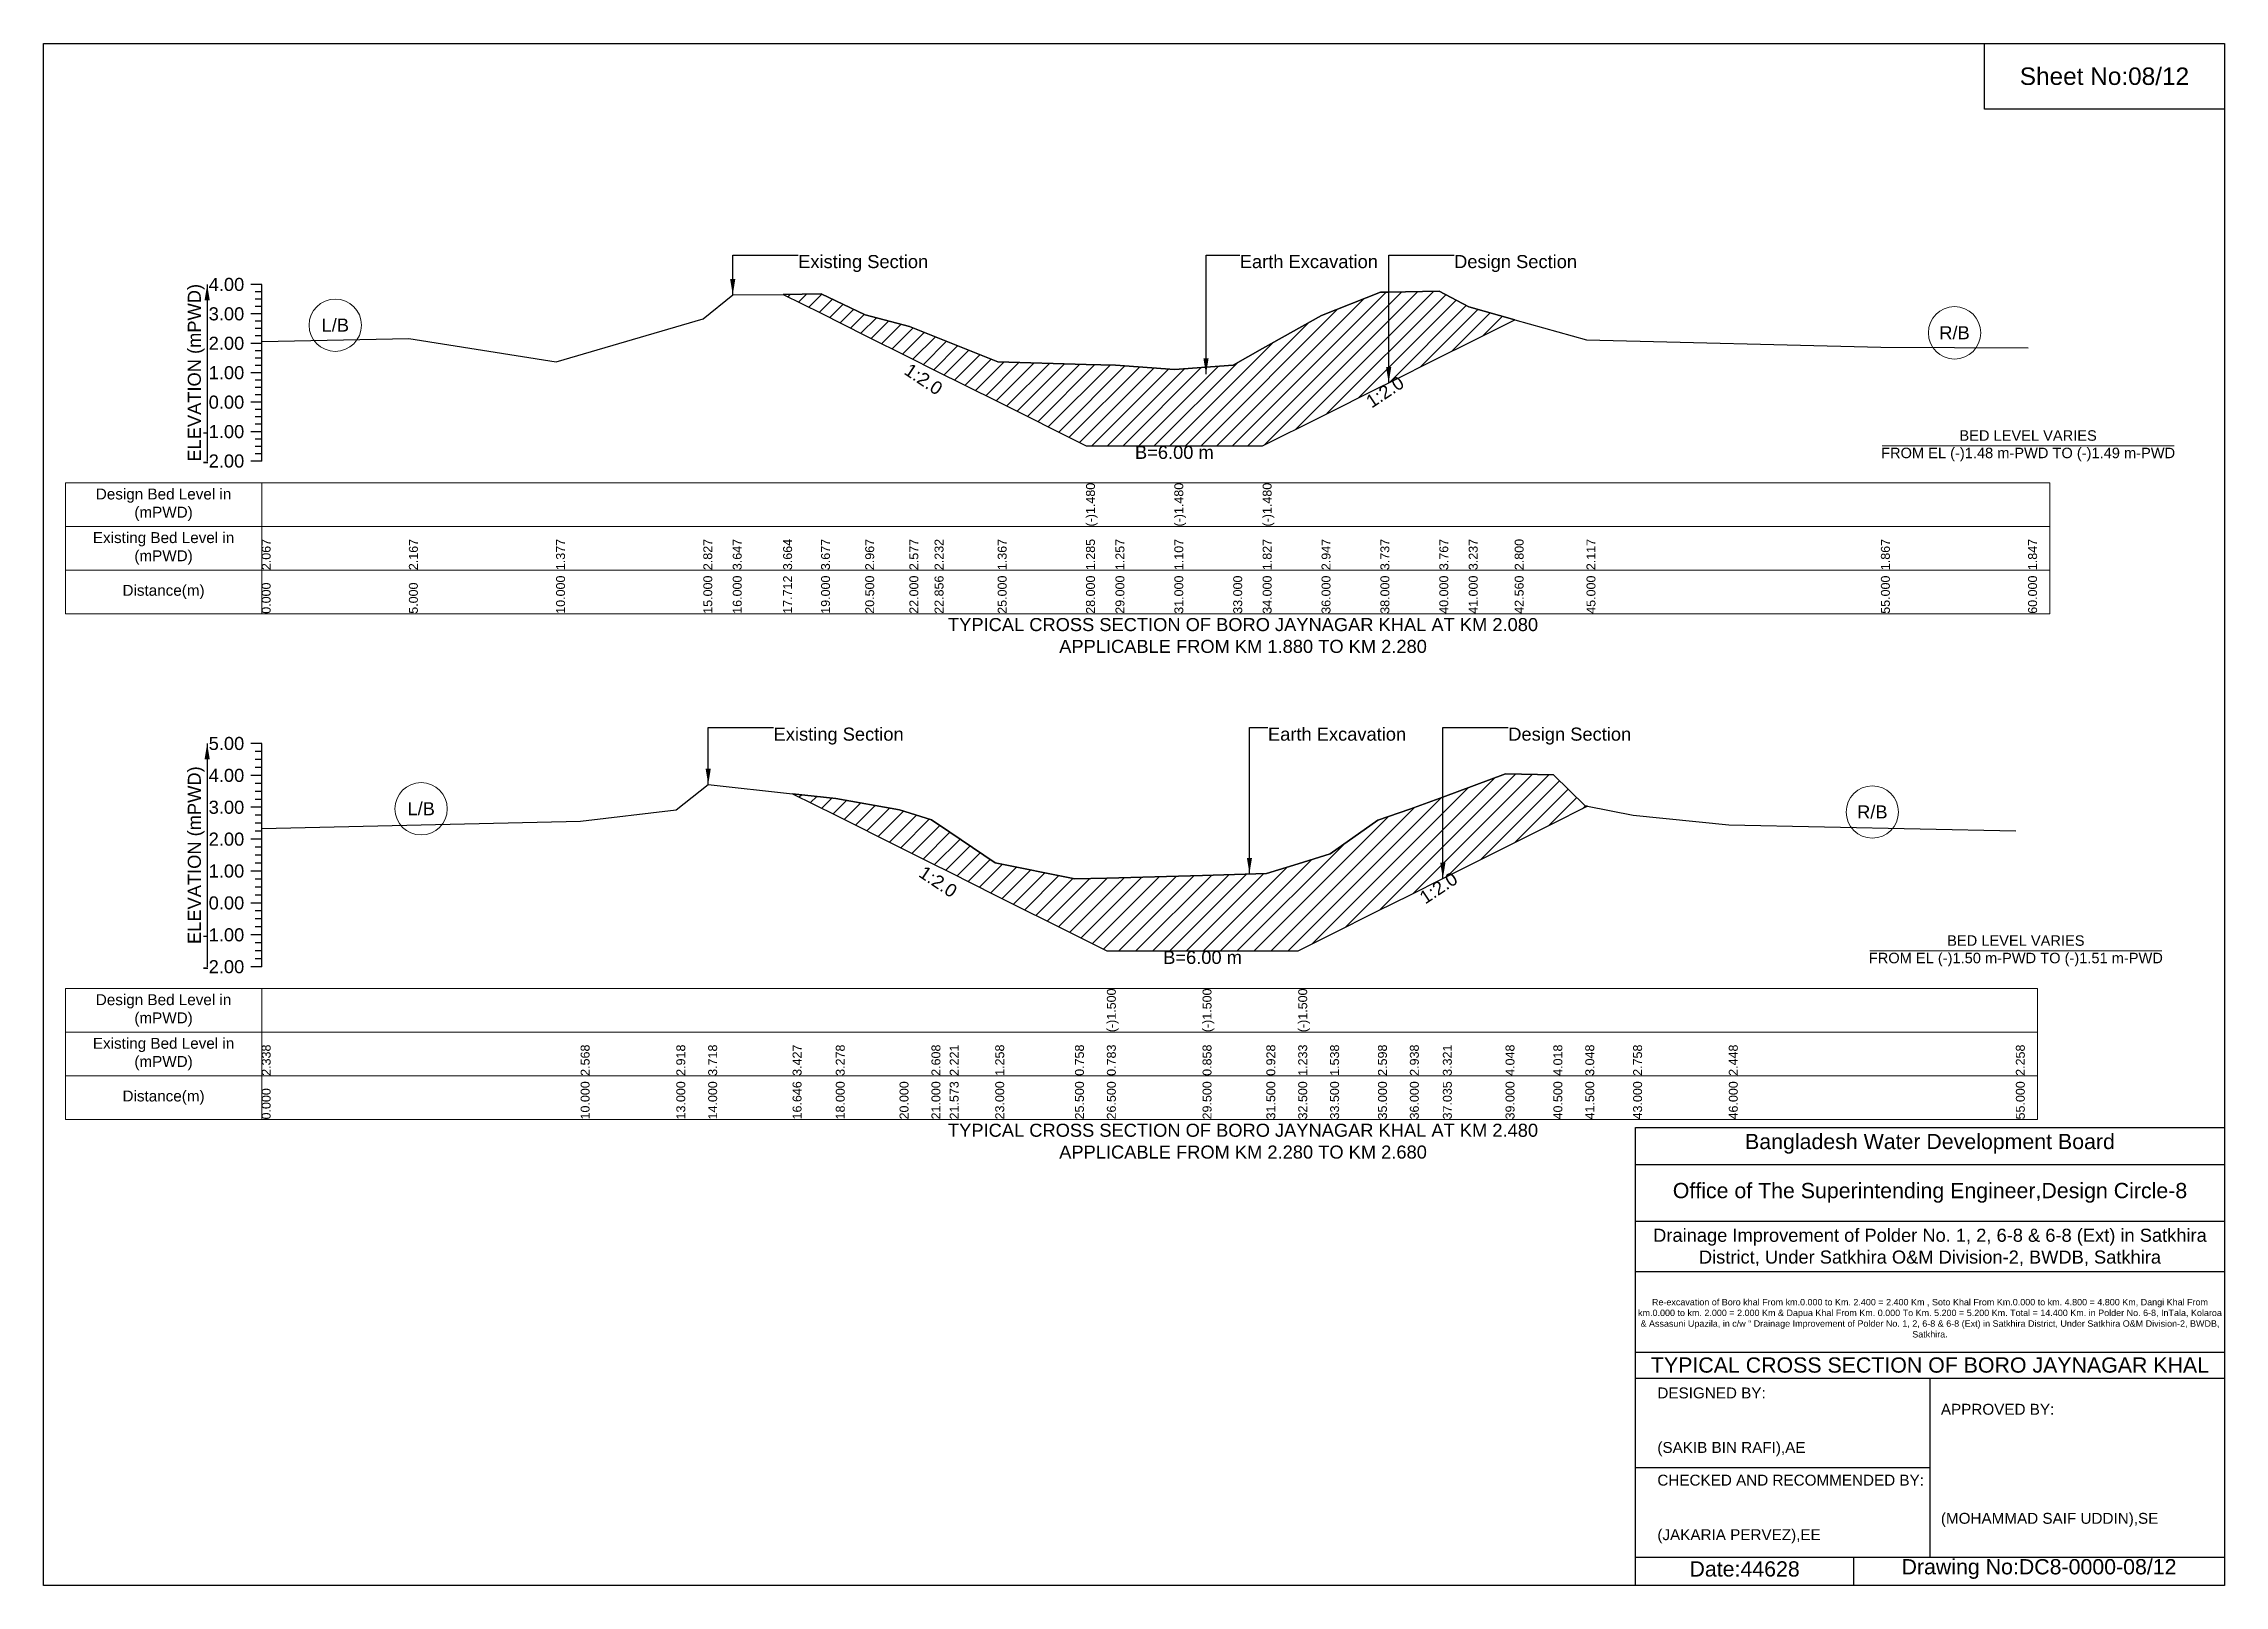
# Model space of a CAD drawing. Header units: inches. Extents: x 91000 to 268000, y -5656 to 20000.
# Drawn here: x 170000 to 178000, y -5656 to 0 of the extents above; entities that cross this region are included whole.
import ezdxf

# ---------------------------------------------------------------- set-up
doc = ezdxf.new("R2010")
doc.units = ezdxf.units.IN
doc.header["$LTSCALE"] = 7
doc.header["$MEASUREMENT"] = 0
for name, color, linetype, lineweight in [('Cross section Data Border', 7, 'Continuous', 9), ('Cross Section Labels', 7, 'Continuous', 9), ('Existing_Bed_Level for Xsection', 7, 'Continuous', 25)]:
    doc.layers.add(name, color=color, linetype=linetype, lineweight=lineweight)
doc.styles.get("Standard").update_dxf_attribs({"font": 'arial.ttf'})
doc.dimstyles.get("Standard").update_dxf_attribs({"dimtxt": 0.18, "dimasz": 0.18, "dimexe": 0.18, "dimexo": 0.0625, "dimgap": 0.09, "dimtad": 0, "dimtih": 1, "dimtoh": 1, "dimdec": 4, "dimzin": 0, "dimdsep": 46, "dimtxsty": 'Standard', "dimcen": 0.09, "dimadec": 0, "dimazin": 0, "dimtfac": 1, "dimtdec": 4, "dimtofl": 0, "dimtmove": 0, "dimatfit": 3, "dimfxl": 1, "dimtolj": 1, "dimtzin": 0, "dimarcsym": 0})

msp = doc.modelspace()

# ---------------------------------------------------------------- texts
at = {"attachment_point": 5}
for s, insert, char_height in [('Sheet No:08/12', (177560, -120), 64), ('Bangladesh Water Development Board', (176920, -4036), 56), ('Office of The Superintending Engineer,Design Circle-8', (176920, -4216), 56)]:
    msp.add_mtext(s, dxfattribs=dict(at, insert=insert, char_height=char_height))
for s, insert, char_height, width, attachment_point in [('Drainage Improvement of Polder No. 1, 2, 6-8 & 6-8 (Ext) in Satkhira District, Under Satkhira O&M Division-2, BWDB, Satkhira', (176920, -4416), 48, 2240, 5), ('Re-excavation of Boro khal From km.0.000 to Km. 2.400 = 2.400 Km , Soto Khal From Km.0.000 to km. 4.800 = 4.800 Km, Dangi Khal From km.0.000 to km. 2.000 = 2.000 Km & Dapua Khal From Km. 0.000 To Km. 5.200 = 5.200 Km. Total = 14.400 Km. in Polder No. 6-8, InTala, Kolaroa & Assasuni Upazila, in c/w “ Drainage Improvement of Polder No. 1, 2, 6-8 & 6-8 (Ext) in Satkhira District, Under Satkhira O&M Division-2, BWDB, Satkhira.', (176920, -4676), 23.565, 2160, 5), ('TYPICAL CROSS SECTION OF BORO JAYNAGAR KHAL', (176920, -4848), 56, 2240, 5), ('DESIGNED BY:^J^J^J(SAKIB BIN RAFI),AE', (175920, -5056), 40, 1120, 4), ('APPROVED BY:^J^J^J^J^J^J(MOHAMMAD SAIF UDDIN),SE', (176960, -5216), 40, 1120, 4), ('CHECKED AND RECOMMENDED BY:^J^J^J(JAKARIA PERVEZ),EE', (175920, -5376), 40, 1120, 4), ('Date:44628', (176240, -5596), 56, 1120, 5), ('Drawing No:DC8-0000-08/12', (177320, -5596), 56, 1760, 5)]:
    msp.add_mtext(s, dxfattribs=dict(insert=insert, char_height=char_height, width=width, attachment_point=attachment_point))
at = {"layer": 'Cross section Data Border', "char_height": 40, "width": 640, "attachment_point": 5}
for s, insert in [('Design Bed Level in (mPWD)', (170440, -1691.6)), ('Existing Bed Level in (mPWD)', (170440, -1851.6)), ('Distance(m)', (170440, -2011.6)), ('Design Bed Level in (mPWD)', (170440, -3546.7)), ('Existing Bed Level in (mPWD)', (170440, -3706.7)), ('Distance(m)', (170440, -3866.7))]:
    msp.add_mtext(s, dxfattribs=dict(at, insert=insert))
at = {"layer": 'Cross Section Labels'}
for s, insert, char_height, attachment_point in [('Existing Section', (172768, -775.6), 48, 1), ('Earth Excavation', (174388, -775.6), 48, 1), ('Design Section', (175174.3, -775.6), 48, 1), ('L/B', (171070, -1032.9), 48, 5), ('R/B', (177010, -1061), 48, 5), ('BED LEVEL VARIES ^JFROM EL (-)1.48 m-PWD TO (-)1.49 m-PWD', (177280, -1475.4), 38.4, 5), ('B=6.00 m', (174148, -1475.4), 48, 2), ('TYPICAL CROSS SECTION OF BORO JAYNAGAR KHAL AT KM 2.080^JAPPLICABLE FROM KM 1.880 TO KM 2.280', (174400, -2171.6), 48, 5), ('Existing Section', (172678, -2509.2), 48, 1), ('Earth Excavation', (174491.5, -2509.2), 48, 1), ('Design Section', (175373, -2509.2), 48, 1), ('L/B', (171385, -2807.2), 48, 5), ('R/B', (176708.5, -2818.9), 48, 5), ('BED LEVEL VARIES ^JFROM EL (-)1.50 m-PWD TO (-)1.51 m-PWD', (177235, -3328.2), 38.4, 5), ('B=6.00 m', (174251.5, -3328.2), 48, 2), ('TYPICAL CROSS SECTION OF BORO JAYNAGAR KHAL AT KM 2.480^JAPPLICABLE FROM KM 2.280 TO KM 2.680', (174400, -4026.7), 48, 5)]:
    msp.add_mtext(s, dxfattribs=dict(at, insert=insert, char_height=char_height, attachment_point=attachment_point))
at = {"layer": 'Cross Section Labels', "char_height": 48, "attachment_point": 2}
for insert, rotation in [((173241.4, -1211.1), 326.30993), ((174907.3, -1257.8), 33.69007), ((173294.8, -3054.6), 326.30993), ((175103.8, -3077.5), 33.69007)]:
    msp.add_mtext('1:2.0', dxfattribs=dict(at, insert=insert, rotation=rotation))
at = {"layer": 'Existing_Bed_Level for Xsection', "char_height": 48, "attachment_point": 6}
for s, insert in [('4.00', (170736, -883.6)), ('3.00', (170736, -991.6)), ('2.00', (170736, -1099.6)), ('1.00', (170736, -1207.6)), ('0.00', (170736, -1315.6)), ('-1.00', (170736, -1423.6)), ('-2.00', (170736, -1531.6)), ('5.00', (170736, -2567.7)), ('4.00', (170736, -2684.7)), ('3.00', (170736, -2801.7)), ('2.00', (170736, -2918.7)), ('1.00', (170736, -3035.7)), ('0.00', (170736, -3152.7)), ('-1.00', (170736, -3269.7)), ('-2.00', (170736, -3386.7))]:
    msp.add_mtext(s, dxfattribs=dict(at, insert=insert))
at = {"layer": 'Existing_Bed_Level for Xsection', "rotation": 90}
for s, insert, char_height, attachment_point in [('ELEVATION (mPWD)', (170560, -1207.6), 48, 5), ('(-)1.480', (173824, -1771.6), 32.8, 1), ('(-)1.480', (174148, -1771.6), 32.8, 1), ('(-)1.480', (174472, -1771.6), 32.8, 1), ('2.067', (170800, -1931.6), 32.8, 1), ('2.167', (171340, -1931.6), 32.8, 1), ('1.377', (171880, -1931.6), 32.8, 1), ('2.827', (172420, -1931.6), 32.8, 1), ('3.647', (172528, -1931.6), 32.8, 1), ('3.664', (172712.9, -1931.6), 32.8, 1), ('3.677', (172852, -1931.6), 32.8, 1), ('2.967', (173014, -1931.6), 32.8, 1), ('2.577', (173176, -1931.6), 32.8, 1), ('2.232', (173268.4, -1931.6), 32.8, 1), ('1.367', (173500, -1931.6), 32.8, 1), ('1.285', (173824, -1931.6), 32.8, 1), ('1.257', (173932, -1931.6), 32.8, 1), ('1.107', (174148, -1931.6), 32.8, 1), ('1.827', (174472, -1931.6), 32.8, 1), ('2.947', (174688, -1931.6), 32.8, 1), ('3.737', (174904, -1931.6), 32.8, 1), ('3.767', (175120, -1931.6), 32.8, 1), ('3.237', (175228, -1931.6), 32.8, 1), ('2.800', (175396.5, -1931.6), 32.8, 1), ('2.117', (175660, -1931.6), 32.8, 1), ('1.867', (176740, -1931.6), 32.8, 1), ('1.847', (177280, -1931.6), 32.8, 1), ('0.000', (170800, -2091.6), 32.8, 1), ('5.000', (171340, -2091.6), 32.8, 1), ('10.000', (171880, -2091.6), 32.8, 1), ('15.000', (172420, -2091.6), 32.8, 1), ('16.000', (172528, -2091.6), 32.8, 1), ('17.712', (172712.9, -2091.6), 32.8, 1), ('19.000', (172852, -2091.6), 32.8, 1), ('20.500', (173014, -2091.6), 32.8, 1), ('22.000', (173176, -2091.6), 32.8, 1), ('22.856', (173268.4, -2091.6), 32.8, 1), ('25.000', (173500, -2091.6), 32.8, 1), ('28.000', (173824, -2091.6), 32.8, 1), ('29.000', (173932, -2091.6), 32.8, 1), ('31.000', (174148, -2091.6), 32.8, 1), ('33.000', (174364, -2091.6), 32.8, 1), ('34.000', (174472, -2091.6), 32.8, 1), ('36.000', (174688, -2091.6), 32.8, 1), ('38.000', (174904, -2091.6), 32.8, 1), ('40.000', (175120, -2091.6), 32.8, 1), ('41.000', (175228, -2091.6), 32.8, 1), ('42.560', (175396.5, -2091.6), 32.8, 1), ('45.000', (175660, -2091.6), 32.8, 1), ('55.000', (176740, -2091.6), 32.8, 1), ('60.000', (177280, -2091.6), 32.8, 1), ('ELEVATION (mPWD)', (170560, -2977.2), 48, 5), ('(-)1.500', (173900.5, -3626.7), 32.8, 1), ('(-)1.500', (174251.5, -3626.7), 32.8, 1), ('(-)1.500', (174602.5, -3626.7), 32.8, 1), ('2.338', (170800, -3786.7), 32.8, 1), ('2.568', (171970, -3786.7), 32.8, 1), ('2.918', (172321, -3786.7), 32.8, 1), ('3.718', (172438, -3786.7), 32.8, 1), ('3.427', (172747.6, -3786.7), 32.8, 1), ('3.278', (172906, -3786.7), 32.8, 1), ('2.608', (173257, -3786.7), 32.8, 1), ('2.221', (173324, -3786.7), 32.8, 1), ('1.258', (173491, -3786.7), 32.8, 1), ('0.758', (173783.5, -3786.7), 32.8, 1), ('0.783', (173900.5, -3786.7), 32.8, 1), ('0.858', (174251.5, -3786.7), 32.8, 1), ('0.928', (174485.5, -3786.7), 32.8, 1), ('1.233', (174602.5, -3786.7), 32.8, 1), ('1.538', (174719.5, -3786.7), 32.8, 1), ('2.598', (174895, -3786.7), 32.8, 1), ('2.938', (175012, -3786.7), 32.8, 1), ('3.321', (175133, -3786.7), 32.8, 1), ('4.048', (175363, -3786.7), 32.8, 1), ('4.018', (175538.5, -3786.7), 32.8, 1), ('3.048', (175655.5, -3786.7), 32.8, 1), ('2.758', (175831, -3786.7), 32.8, 1), ('2.448', (176182, -3786.7), 32.8, 1), ('2.258', (177235, -3786.7), 32.8, 1), ('0.000', (170800, -3946.7), 32.8, 1), ('10.000', (171970, -3946.7), 32.8, 1), ('13.000', (172321, -3946.7), 32.8, 1), ('14.000', (172438, -3946.7), 32.8, 1), ('16.646', (172747.6, -3946.7), 32.8, 1), ('18.000', (172906, -3946.7), 32.8, 1), ('20.000', (173140, -3946.7), 32.8, 1), ('21.000', (173257, -3946.7), 32.8, 1), ('21.573', (173324, -3946.7), 32.8, 1), ('23.000', (173491, -3946.7), 32.8, 1), ('25.500', (173783.5, -3946.7), 32.8, 1), ('26.500', (173900.5, -3946.7), 32.8, 1), ('29.500', (174251.5, -3946.7), 32.8, 1), ('31.500', (174485.5, -3946.7), 32.8, 1), ('32.500', (174602.5, -3946.7), 32.8, 1), ('33.500', (174719.5, -3946.7), 32.8, 1), ('35.000', (174895, -3946.7), 32.8, 1), ('36.000', (175012, -3946.7), 32.8, 1), ('37.035', (175133, -3946.7), 32.8, 1), ('39.000', (175363, -3946.7), 32.8, 1), ('40.500', (175538.5, -3946.7), 32.8, 1), ('41.500', (175655.5, -3946.7), 32.8, 1), ('43.000', (175831, -3946.7), 32.8, 1), ('46.000', (176182, -3946.7), 32.8, 1), ('55.000', (177235, -3946.7), 32.8, 1)]:
    msp.add_mtext(s, dxfattribs=dict(at, insert=insert, char_height=char_height, attachment_point=attachment_point))

# ---------------------------------------------------------------- hatches: boundary and pattern name
at = {"layer": 'Existing_Bed_Level for Xsection'}
h = msp.add_hatch(dxfattribs=at)
h.set_pattern_fill('ANSI31', color=256, scale=324, style=0)
h.paths.add_polyline_path([(172712.9, -919.8), (172852, -989.4), (173014, -1070.4), (173176, -1151.4), (173268.4, -1197.6), (173500, -1313.4), (173824, -1475.4), (173932, -1475.4), (174148, -1475.4), (174364, -1475.4), (174472, -1475.4), (174688, -1367.4), (174904, -1259.4), (174934.3, -1244.3), (175120, -1151.4), (175228, -1097.4), (175396.5, -1013.1), (175228, -966), (175120, -908.7), (174934.3, -911.5), (174904, -912), (174688, -997.3), (174472, -1118.2), (174364, -1179.8), (174148, -1196), (173932, -1179.8), (173824, -1176.8), (173500, -1167.9), (173268.4, -1074.5), (173176, -1037.2), (173014, -995.1), (172852, -918.4)])
h = msp.add_hatch(dxfattribs=at)
h.set_pattern_fill('ANSI31', color=256, scale=351, style=0)
h.paths.add_polyline_path([(172747.6, -2751.7), (172906, -2830.9), (173140, -2947.9), (173257, -3006.4), (173324, -3040), (173491, -3123.4), (173783.5, -3269.7), (173900.5, -3328.2), (174251.5, -3328.2), (174485.5, -3328.2), (174602.5, -3328.2), (174719.5, -3269.7), (174895, -3181.9), (175012, -3123.4), (175133, -3062.9), (175363, -2947.9), (175538.5, -2860.2), (175655.5, -2801.7), (175663.6, -2797.6), (175655.5, -2796.1), (175538.5, -2682.6), (175363, -2679.1), (175133, -2764.2), (175012, -2808.9), (174895, -2848.7), (174719.5, -2972.7), (174602.5, -3008.4), (174485.5, -3044.1), (174251.5, -3052.3), (173900.5, -3061.1), (173783.5, -3064), (173491, -3005.5), (173324, -2892.8), (173257, -2847.6), (173140, -2811.3), (172906, -2769.2)])

# ---------------------------------------------------------------- linework, layer by layer
for points in [[(170000, 0), (178000, 0), (178000, -5656), (170000, -5656)], [(177120, 0), (178000, 0), (178000, -240), (177120, -240)]]:
    msp.add_lwpolyline(points, close=True)
for points in [[(175840, -5656), (175840, -3976), (178000, -3976)], [(175840, -4112), (178000, -4112)], [(175840, -4320), (178000, -4320)], [(175840, -4504), (178000, -4504)], [(175840, -4800), (178000, -4800)], [(175840, -4896), (178000, -4896)], [(176920, -4896), (176920, -5552)], [(175840, -5224), (176920, -5224)], [(175840, -5552), (178000, -5552)], [(176640, -5552), (176640, -5656)]]:
    msp.add_lwpolyline(points)
at = {"layer": 'Cross section Data Border'}
for points in [[(170080, -1611.6), (177360, -1611.6), (177360, -2091.6), (170080, -2091.6)], [(170080, -3466.7), (177315, -3466.7), (177315, -3946.7), (170080, -3946.7)]]:
    msp.add_lwpolyline(points, close=True, dxfattribs=at)
for points in [[(170800, -1611.6), (170800, -2091.6)], [(170080, -1771.6), (177360, -1771.6)], [(170080, -1931.6), (177360, -1931.6)], [(170800, -3466.7), (170800, -3946.7)], [(170080, -3626.7), (177315, -3626.7)], [(170080, -3786.7), (177315, -3786.7)]]:
    msp.add_lwpolyline(points, dxfattribs=at)
at = {"layer": 'Cross Section Labels'}
for points in [[(176744.2, -1475.4), (177815.8, -1475.4)], [(176699.2, -3328.2), (177770.8, -3328.2)]]:
    msp.add_lwpolyline(points, dxfattribs=at)
for centre in [(171070, -1032.9), (177010, -1061), (171385, -2807.2), (176708.5, -2818.9)]:
    msp.add_circle(centre, 96, dxfattribs=at)
at = {"layer": 'Existing_Bed_Level for Xsection'}
for points in [[(170800, -883.6), (170760, -883.6)], [(170800, -910.6), (170776, -910.6)], [(170800, -937.6), (170776, -937.6)], [(170800, -1531.6), (170800, -1423.6), (170800, -1315.6), (170800, -1207.6), (170800, -1099.6), (170800, -991.6), (170800, -883.6)], [(170800, -1092.3), (171340, -1081.5), (171880, -1166.8), (172420, -1010.2), (172528, -921.7), (172712.9, -919.8), (172852, -918.4), (173014, -995.1), (173176, -1037.2), (173268.4, -1074.5), (173500, -1167.9), (173824, -1176.8), (173824, -1176.8), (173932, -1179.8), (174148, -1196), (174148, -1196), (174364, -1179.8), (174472, -1118.2), (174472, -1118.2), (174688, -997.3), (174904, -912), (174934.3, -911.5), (175120, -908.7), (175228, -966), (175396.5, -1013.1), (175660, -1086.9), (176740, -1113.9), (177280, -1116.1)], [(170800, -991.6), (170760, -991.6)], [(170800, -964.6), (170776, -964.6)], [(170800, -1018.6), (170776, -1018.6)], [(170800, -1099.6), (170760, -1099.6)], [(170800, -1045.6), (170776, -1045.6)], [(170800, -1072.6), (170776, -1072.6)], [(170800, -1126.6), (170776, -1126.6)], [(170800, -1153.6), (170776, -1153.6)], [(170800, -1180.6), (170776, -1180.6)], [(170800, -1207.6), (170760, -1207.6)], [(170800, -1234.6), (170776, -1234.6)], [(170800, -1261.6), (170776, -1261.6)], [(170800, -1315.6), (170760, -1315.6)], [(170800, -1288.6), (170776, -1288.6)], [(170800, -1342.6), (170776, -1342.6)], [(170800, -1423.6), (170760, -1423.6)], [(170800, -1369.6), (170776, -1369.6)], [(170800, -1396.6), (170776, -1396.6)], [(170800, -1450.6), (170776, -1450.6)], [(170800, -1477.6), (170776, -1477.6)], [(170800, -1504.6), (170776, -1504.6)], [(170800, -1531.6), (170760, -1531.6)], [(170800, -2567.7), (170760, -2567.7)], [(170800, -2596.9), (170776, -2596.9)], [(170800, -2626.2), (170776, -2626.2)], [(170800, -3386.7), (170800, -3269.7), (170800, -3152.7), (170800, -3035.7), (170800, -2918.7), (170800, -2801.7), (170800, -2684.7), (170800, -2567.7)], [(170800, -2684.7), (170760, -2684.7)], [(170800, -2655.4), (170776, -2655.4)], [(170800, -2713.9), (170776, -2713.9)], [(170800, -2879.1), (171970, -2852.2), (172321, -2811.3), (172438, -2717.7), (172747.6, -2751.7), (172906, -2769.2), (173140, -2811.3), (173257, -2847.6), (173324, -2892.8), (173491, -3005.5), (173783.5, -3064), (173900.5, -3061.1), (173900.5, -3061.1), (174251.5, -3052.3), (174251.5, -3052.3), (174485.5, -3044.1), (174602.5, -3008.4), (174602.5, -3008.4), (174719.5, -2972.7), (174895, -2848.7), (175012, -2808.9), (175133, -2764.2), (175363, -2679.1), (175538.5, -2682.6), (175655.5, -2796.1), (175663.6, -2797.6), (175831, -2830), (176182, -2866.3), (177235, -2888.5)], [(170800, -2743.2), (170776, -2743.2)], [(170800, -2772.4), (170776, -2772.4)], [(170800, -2801.7), (170760, -2801.7)], [(170800, -2830.9), (170776, -2830.9)], [(170800, -2860.2), (170776, -2860.2)], [(170800, -2918.7), (170760, -2918.7)], [(170800, -2889.4), (170776, -2889.4)], [(170800, -2947.9), (170776, -2947.9)], [(170800, -3035.7), (170760, -3035.7)], [(170800, -2977.2), (170776, -2977.2)], [(170800, -3006.4), (170776, -3006.4)], [(170800, -3064.9), (170776, -3064.9)], [(170800, -3094.2), (170776, -3094.2)], [(170800, -3152.7), (170760, -3152.7)], [(170800, -3123.4), (170776, -3123.4)], [(170800, -3181.9), (170776, -3181.9)], [(170800, -3269.7), (170760, -3269.7)], [(170800, -3211.2), (170776, -3211.2)], [(170800, -3240.4), (170776, -3240.4)], [(170800, -3298.9), (170776, -3298.9)], [(170800, -3328.2), (170776, -3328.2)], [(170800, -3357.4), (170776, -3357.4)], [(170800, -3386.7), (170760, -3386.7)]]:
    msp.add_lwpolyline(points, dxfattribs=at)
for points in [[(172712.9, -919.8), (172852, -989.4), (173014, -1070.4), (173176, -1151.4), (173268.4, -1197.6), (173500, -1313.4), (173824, -1475.4), (173824, -1475.4), (173932, -1475.4), (174148, -1475.4), (174148, -1475.4), (174364, -1475.4), (174472, -1475.4), (174472, -1475.4), (174688, -1367.4), (174904, -1259.4), (174934.3, -1244.3), (175120, -1151.4), (175228, -1097.4), (175396.5, -1013.1), (175396.5, -1013.1), (175396.5, -1013.1), (175228, -966), (175120, -908.7), (174934.3, -911.5), (174904, -912), (174688, -997.3), (174472, -1118.2), (174472, -1118.2), (174364, -1179.8), (174148, -1196), (174148, -1196), (173932, -1179.8), (173824, -1176.8), (173824, -1176.8), (173500, -1167.9), (173268.4, -1074.5), (173176, -1037.2), (173014, -995.1), (172852, -918.4)], [(172747.6, -2751.7), (172747.6, -2751.7), (172906, -2830.9), (173140, -2947.9), (173257, -3006.4), (173324, -3040), (173491, -3123.4), (173783.5, -3269.7), (173900.5, -3328.2), (173900.5, -3328.2), (174251.5, -3328.2), (174251.5, -3328.2), (174485.5, -3328.2), (174602.5, -3328.2), (174602.5, -3328.2), (174719.5, -3269.7), (174895, -3181.9), (175012, -3123.4), (175133, -3062.9), (175363, -2947.9), (175538.5, -2860.2), (175655.5, -2801.7), (175663.6, -2797.6), (175663.6, -2797.6), (175663.6, -2797.6), (175655.5, -2796.1), (175538.5, -2682.6), (175363, -2679.1), (175133, -2764.2), (175012, -2808.9), (174895, -2848.7), (174719.5, -2972.7), (174602.5, -3008.4), (174602.5, -3008.4), (174485.5, -3044.1), (174251.5, -3052.3), (174251.5, -3052.3), (173900.5, -3061.1), (173900.5, -3061.1), (173783.5, -3064), (173491, -3005.5), (173324, -2892.8), (173257, -2847.6), (173140, -2811.3), (172906, -2769.2), (172747.6, -2751.7)]]:
    msp.add_lwpolyline(points, close=True, dxfattribs=at)

msp.set_redraw_order([(e.dxf.handle, doc.entitydb.next_handle()) for e in msp.query("TEXT MTEXT ATTDEF DIMENSION ARC_DIMENSION")])  # texts and dimensions are drawn at this point

# ---------------------------------------------------------------- leaders
at = {"layer": 'Cross Section Labels', "annotation_type": 0, "has_hookline": 1, "hookline_direction": 0}
for points, text_width in [([(172528, -921.7), (172528, -775.6), (172767.9, -775.6)], 467.2), ([(174264.2, -1212.6), (174264.2, -775.6), (174387.9, -775.6)], 497), ([(174934.3, -1244.3), (174934.3, -775.6), (175174.2, -775.6)], 441.2), ([(172438, -2717.7), (172438, -2509.2), (172677.9, -2509.2)], 467.2), ([(174423.5, -3044.7), (174423.5, -2509.2), (174491.4, -2509.2)], 497), ([(175133, -3062.9), (175133, -2509.2), (175373, -2509.2)], 441.2)]:
    msp.add_leader(points, dimstyle='Standard', override={"dimasz": 57.6}, dxfattribs=dict(at, text_width=text_width))
at = {"layer": 'Existing_Bed_Level for Xsection'}
for points in [[(170600, -883.6), (170600, -1531.6)], [(170600, -2567.7), (170600, -3386.7)]]:
    msp.add_leader(points, dimstyle='Standard', override={"dimasz": 57.6}, dxfattribs=at)

doc.saveas('drawing.dxf')
